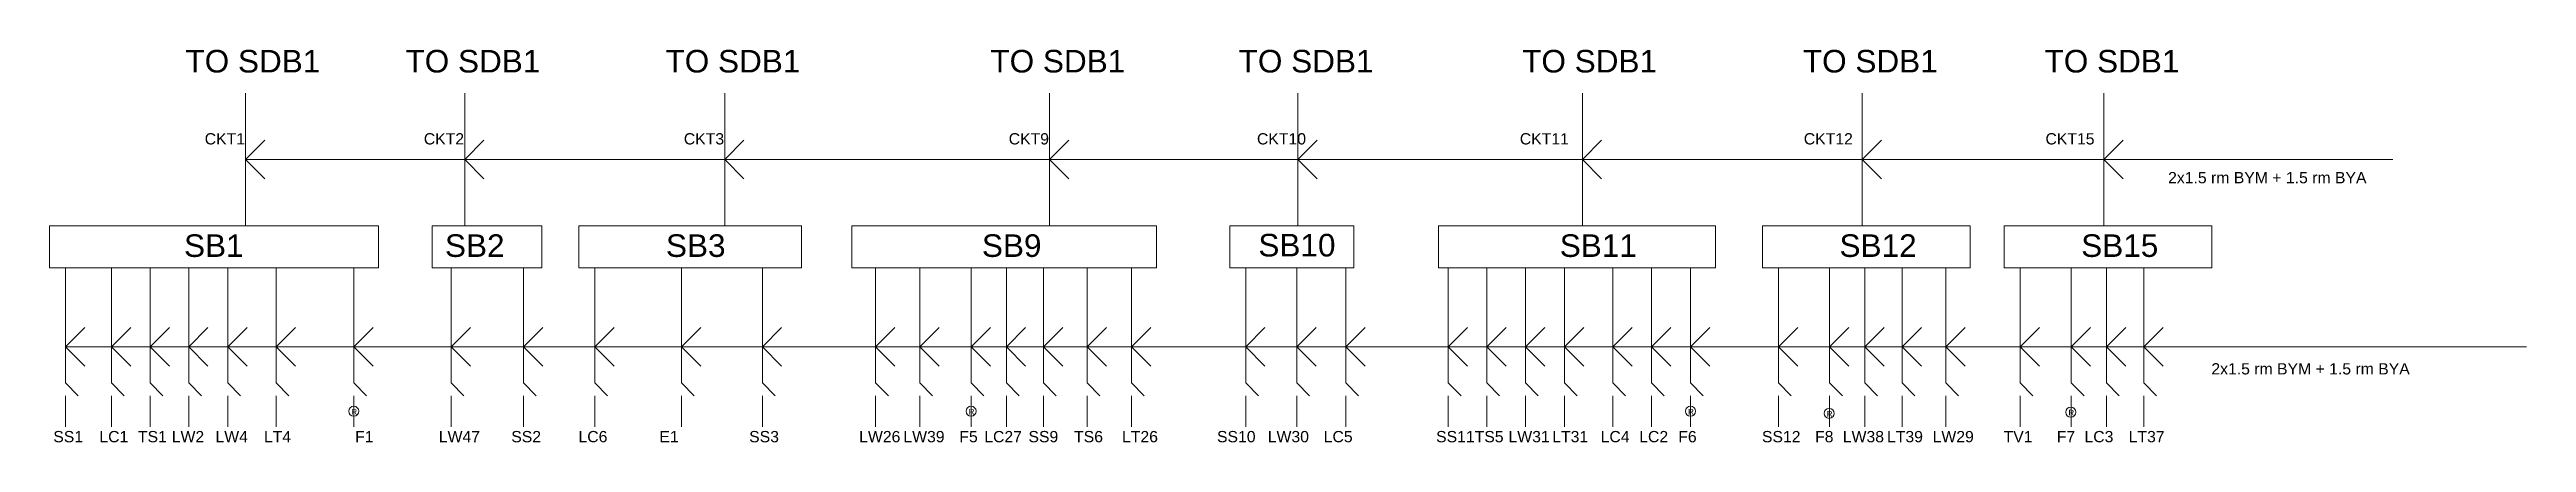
# Model space of a CAD drawing. Header units: inches. Extents: x 854 to 9021, y 140 to 10575.
# Drawn here: x 1902 to 4536, y 4606 to 5023 of the extents above; entities that cross this region are included whole.
import ezdxf

# ---------------------------------------------------------------- set-up
doc = ezdxf.new("R2010")
doc.units = ezdxf.units.IN
doc.header["$MEASUREMENT"] = 0
doc.layers.add('6.Circuits', color=255, linetype='Continuous', lineweight=15)
doc.styles.add('Text 1', font='arial.ttf', dxfattribs={"height": 6})

msp = doc.modelspace()

# ---------------------------------------------------------------- texts
at = {"layer": '6.Circuits', "attachment_point": 1, "style": 'Text 1'}
for s, width, heights, insert, char_height in [('TO {\\fArial Baltic|b0|i0|c186|p34;SDB1}', 138.5125372, [53.9443], (2046, 5023), 24), ('TO {\\fArial Baltic|b0|i0|c186|p34;SDB1}', 150.6610525, [30.45342], (2280, 5023), 24), ('TO {\\fArial Baltic|b0|i0|c186|p34;SDB1}', 150.6610525, [30.45342], (2556.5, 5023), 24), ('TO {\\fArial Baltic|b0|i0|c186|p34;SDB1}', 150.6610525, [30.45342], (2902, 5023), 24), ('TO {\\fArial Baltic|b0|i0|c186|p34;SDB1}', 150.6610525, [30.45342], (3166, 5023), 24), ('TO {\\fArial Baltic|b0|i0|c186|p34;SDB1}', 138.5125372, [53.9443], (3467.5, 5023), 24), ('TO {\\fArial Baltic|b0|i0|c186|p34;SDB1}', 150.6610525, [30.45342], (3766, 5023), 24), ('TO {\\fArial Baltic|b0|i0|c186|p34;SDB1}', 150.6610525, [30.45342], (4023, 5023), 24), ('{\\fArial Baltic|b0|i0|c186|p34;CKT}1', 14.5, [12.40928], (2066.5, 4934.5), 12), ('{\\fArial Baltic|b0|i0|c186|p34;CKT2}', 14.5, [0], (2299.5, 4934.5), 12), ('{\\fArial Baltic|b0|i0|c186|p34;CKT}3', 14.5, [0], (2576, 4934.5), 12), ('{\\fArial Baltic|b0|i0|c186|p34;CKT}9', 14.5, [0], (2921.5, 4934.5), 12), ('{\\fArial Baltic|b0|i0|c186|p34;CKT}10', 14.5, [0], (3185.5, 4934.5), 12), ('{\\fArial Baltic|b0|i0|c186|p34;CKT}11', 14.5, [12.40928], (3465, 4934.5), 12), ('{\\fArial Baltic|b0|i0|c186|p34;CKT1}2', 14.5, [0], (3767, 4934.5), 12), ('{\\fArial Baltic|b0|i0|c186|p34;CKT1}5', 14.5, [0], (4024, 4934.5), 12), ('2x1.5 rm BYM + 1.5 rm BYA', 234.9454297, [37.98024], (4154.41456, 4893.2371), 12), ('{\\fArial Baltic|b0|i0|c186|p34;SB}1', 27.9601032, [24.81855], (2044.5, 4827), 24), ('{\\fArial Baltic|b0|i0|c186|p34;SB}2', 14.5, [0], (2322, 4827), 24), ('{\\fArial Baltic|b0|i0|c186|p34;SB}3', 14.5, [0], (2557, 4827), 24), ('{\\fArial Baltic|b0|i0|c186|p34;SB}9', 14.5, [0], (2893, 4827), 24), ('{\\fArial Baltic|b0|i0|c186|p34;SB}10', 14.5, [0], (3187, 4827.5), 24), ('{\\fArial Baltic|b0|i0|c186|p34;SB1}1', 14.5, [0], (3507.5, 4827), 24), ('{\\fArial Baltic|b0|i0|c186|p34;SB1}2', 14.5, [0], (3805, 4827), 24), ('{\\fArial Baltic|b0|i0|c186|p34;SB1}5', 14.5, [0], (4062, 4827), 24), ('2x1.5 rm BYM + 1.5 rm BYA', 234.9454297, [37.98024], (4200.40378, 4690.06647), 12), ('R', 5.5, [0], (2222.5, 4641.5), 6), ('R', 5.5, [0], (2879, 4641.5), 6), ('R', 5.5, [0], (3644, 4641.5), 6), ('R', 5.5, [0], (3791.49252, 4639.22207), 6), ('R', 5.5, [0], (4048.44816, 4640.48298), 6), ('{\\fArial Baltic|b0|i0|c186|p34;SS}1', 14.5, [0], (1905.5, 4618), 12), ('{\\fArial Baltic|b0|i0|c186|p34;L}C1', 14.5, [0], (1954.5, 4618), 12), ('{\\fArial Baltic|b0|i0|c186|p34;TS}1', 14.5, [0], (1995.5, 4618), 12), ('{\\fArial Baltic|b0|i0|c186|p34;LW2}', 14.5, [0], (2031.5, 4618), 12), ('{\\fArial Baltic|b0|i0|c186|p34;LW}4', 14.5, [0], (2078, 4618), 12), ('LT4', 14.5, [0], (2129.5, 4618), 12), ('{\\fArial Baltic|b0|i0|c186|p34;F}1', 14.5, [0], (2226.5, 4618), 12), ('{\\fArial Baltic|b0|i0|c186|p34;LW}47', 14.5, [0], (2315.5, 4618), 12), ('SS2', 14.5, [0], (2392.5, 4618), 12), ('LC6', 14.5, [0], (2464, 4618), 12), ('E1', 14.5, [0], (2550, 4618), 12), ('SS3', 14.5, [0], (2645.5, 4618), 12), ('{\\fArial Baltic|b0|i0|c186|p34;LW2}6', 14.5, [0], (2762.5, 4618), 12), ('{\\fArial Baltic|b0|i0|c186|p34;LW}39', 14.5, [0], (2809.5, 4618), 12), ('{\\fArial Baltic|b0|i0|c186|p34;F}5', 14.5, [0], (2869, 4618), 12), ('LC27', 14.5, [0], (2895.5, 4618), 12), ('SS9', 14.5, [0], (2942.5, 4618), 12), ('{\\fArial Baltic|b0|i0|c186|p34;TS}6', 14.5, [0], (2991, 4618), 12), ('LT26', 14.5, [0], (3042, 4618), 12), ('{\\fArial Baltic|b0|i0|c186|p34;SS}10', 14.5, [0], (3143, 4618), 12), ('{\\fArial Baltic|b0|i0|c186|p34;LW}30', 14.5, [0], (3197, 4618), 12), ('{\\fArial Baltic|b0|i0|c186|p34;LC}5', 14.5, [0], (3256.5, 4618), 12), ('{\\fArial Baltic|b0|i0|c186|p34;SS}1{\\fArial Baltic|b0|i0|c186|p34;1}', 14.5, [0], (3376, 4618), 12), ('{\\fArial Baltic|b0|i0|c186|p34;TS}5', 14.5, [0], (3417, 4618), 12), ('{\\fArial Baltic|b0|i0|c186|p34;LW}31', 14.5, [0], (3453, 4618), 12), ('{\\fArial Baltic|b0|i0|c186|p34;L}T31', 14.5, [0], (3499.5, 4618), 12), ('{\\fArial Baltic|b0|i0|c186|p34;LC}4', 14.5, [0], (3551, 4618), 12), ('{\\fArial Baltic|b0|i0|c186|p34;L}C2', 14.5, [0], (3592, 4618), 12), ('{\\fArial Baltic|b0|i0|c186|p34;F}6', 14.5, [0], (3633.5, 4618), 12), ('{\\fArial Baltic|b0|i0|c186|p34;SS1}2', 14.5, [0], (3722.5, 4618), 12), ('F8', 14.5, [0], (3779, 4618), 12), ('{\\fArial Baltic|b0|i0|c186|p34;LW}38', 14.5, [0], (3808.5, 4618), 12), ('{\\fArial Baltic|b0|i0|c186|p34;L}T39', 14.5, [0], (3855.5, 4618), 12), ('LW29', 14.5, [0], (3904, 4618), 12), ('TV1', 14.5, [0], (3979.5, 4618), 12), ('{\\fArial Baltic|b0|i0|c186|p34;F}7', 14.5, [0], (4036, 4618), 12), ('LC3', 14.5, [0], (4065.5, 4618), 12), ('{\\fArial Baltic|b0|i0|c186|p34;LT3}7', 14.5, [0], (4112.5, 4618), 12)]:
    msp.add_mtext_dynamic_manual_height_columns(s, width=width, gutter_width=30, heights=heights, dxfattribs=dict(at, insert=insert, char_height=char_height))

# ---------------------------------------------------------------- linework, layer by layer
at = {"layer": '6.Circuits'}
for p, q in [((2110, 4836), (2110, 4977)), ((2343, 4836), (2343, 4977)), ((2619.5, 4836), (2619.5, 4977)), ((2965, 4836), (2965, 4977)), ((3229, 4836), (3229, 4977)), ((3531.5, 4836), (3531.5, 4977)), ((3829, 4836), (3829, 4977)), ((4086, 4836), (4086, 4977)), ((2110, 4906.5), (2130.5, 4927)), ((2343, 4906.5), (2363.5, 4927)), ((2619.5, 4906.5), (2640, 4927)), ((2965, 4906.5), (2985.5, 4927)), ((3229, 4906.5), (3249.5, 4927)), ((3531.5, 4906.5), (3552, 4927)), ((3829, 4906.5), (3849.5, 4927)), ((4086, 4906.5), (4106.5, 4927)), ((2110, 4906.5), (4393.5, 4906.5)), ((2110, 4906.5), (2130.5, 4886)), ((2343, 4906.5), (2363.5, 4886)), ((2619.5, 4906.5), (2640, 4886)), ((2965, 4906.5), (2985.5, 4886)), ((3229, 4906.5), (3249.5, 4886)), ((3531.5, 4906.5), (3552, 4886)), ((3829, 4906.5), (3849.5, 4886)), ((4086, 4906.5), (4106.5, 4886)), ((1918.5, 4707.5), (1918.5, 4791.5)), ((1967.5, 4707.5), (1967.5, 4791.5)), ((2008.5, 4707.5), (2008.5, 4791.5)), ((2049.5, 4707.5), (2049.5, 4791.5)), ((2091, 4707.5), (2091, 4791.5)), ((2142.5, 4707.5), (2142.5, 4791.5)), ((2225, 4707.5), (2225, 4791.5)), ((2328.5, 4707.5), (2328.5, 4791.5)), ((2405.5, 4707.5), (2405.5, 4791.5)), ((2481.5, 4707.5), (2481.5, 4791.5)), ((2573.5, 4707.5), (2573.5, 4791.5)), ((2659.5, 4707.5), (2659.5, 4791.5)), ((2780, 4707.5), (2780, 4791.5)), ((2827, 4707.5), (2827, 4791.5)), ((2881.5, 4707.5), (2881.5, 4791.5)), ((2919, 4707.5), (2919, 4791.5)), ((2958.5, 4707.5), (2958.5, 4791.5)), ((3005, 4707.5), (3005, 4791.5)), ((3052, 4707.5), (3052, 4791.5)), ((3173.5, 4707.5), (3173.5, 4791.5)), ((3228, 4707.5), (3228, 4791.5)), ((3280, 4707.5), (3280, 4791.5)), ((3389, 4707.5), (3389, 4791.5)), ((3430, 4707.5), (3430, 4791.5)), ((3471, 4707.5), (3471, 4791.5)), ((3512.5, 4707.5), (3512.5, 4791.5)), ((3564, 4707.5), (3564, 4791.5)), ((3605, 4707.5), (3605, 4791.5)), ((3646.5, 4707.5), (3646.5, 4791.5)), ((3740, 4707.5), (3740, 4791.5)), ((3794.5, 4707.5), (3794.5, 4791.5)), ((3832, 4707.5), (3832, 4791.5)), ((3871.5, 4707.5), (3871.5, 4791.5)), ((3918, 4707.5), (3918, 4791.5)), ((3997, 4707.5), (3997, 4791.5)), ((4051.5, 4707.5), (4051.5, 4791.5)), ((4089, 4707.5), (4089, 4791.5)), ((4128.5, 4707.5), (4128.5, 4791.5)), ((1918.5, 4707.5), (1939, 4728)), ((1967.5, 4707.5), (1988, 4728)), ((2008.5, 4707.5), (2029, 4728)), ((2049.5, 4707.5), (2070, 4728)), ((2091, 4707.5), (2111.5, 4728)), ((2142.5, 4707.5), (2163, 4728)), ((2225, 4707.5), (2245.5, 4728)), ((2328.5, 4707.5), (2349, 4728)), ((2405.5, 4707.5), (2426, 4728)), ((2481.5, 4707.5), (2502, 4728)), ((2573.5, 4707.5), (2594, 4728)), ((2659.5, 4707.5), (2680, 4728)), ((2780, 4707.5), (2800.5, 4728)), ((2827, 4707.5), (2847.5, 4728)), ((2881.5, 4707.5), (2902, 4728)), ((2919, 4707.5), (2939.5, 4728)), ((2958.5, 4707.5), (2979, 4728)), ((3005, 4707.5), (3025.5, 4728)), ((3052, 4707.5), (3072.5, 4728)), ((3173.5, 4707.5), (3194, 4728)), ((3228, 4707.5), (3248.5, 4728)), ((3280, 4707.5), (3300.5, 4728)), ((3389, 4707.5), (3409.5, 4728)), ((3430, 4707.5), (3450.5, 4728)), ((3471, 4707.5), (3491.5, 4728)), ((3512.5, 4707.5), (3533, 4728)), ((3564, 4707.5), (3584.5, 4728)), ((3605, 4707.5), (3625.5, 4728)), ((3646.5, 4707.5), (3667, 4728)), ((3740, 4707.5), (3760.5, 4728)), ((3794.5, 4707.5), (3815, 4728)), ((3832, 4707.5), (3852.5, 4728)), ((3871.5, 4707.5), (3892, 4728)), ((3918, 4707.5), (3938.5, 4728)), ((3997, 4707.5), (4017.5, 4728)), ((4051.5, 4707.5), (4072, 4728)), ((4089, 4707.5), (4109.5, 4728)), ((4128.5, 4707.5), (4149, 4728)), ((1918.5, 4707.5), (4535.5, 4707.5)), ((1918.5, 4707.5), (1918.5, 4669)), ((1918.5, 4707.5), (1939, 4687)), ((1967.5, 4707.5), (1967.5, 4669)), ((1967.5, 4707.5), (1988, 4687)), ((2008.5, 4707.5), (2008.5, 4669)), ((2008.5, 4707.5), (2029, 4687)), ((2049.5, 4707.5), (2049.5, 4669)), ((2049.5, 4707.5), (2070, 4687)), ((2091, 4707.5), (2091, 4669)), ((2091, 4707.5), (2111.5, 4687)), ((2142.5, 4707.5), (2142.5, 4669)), ((2142.5, 4707.5), (2163, 4687)), ((2225, 4707.5), (2225, 4669)), ((2225, 4707.5), (2245.5, 4687)), ((2328.5, 4707.5), (2328.5, 4669)), ((2328.5, 4707.5), (2349, 4687)), ((2405.5, 4707.5), (2405.5, 4669)), ((2405.5, 4707.5), (2426, 4687)), ((2481.5, 4707.5), (2481.5, 4669)), ((2481.5, 4707.5), (2502, 4687)), ((2573.5, 4707.5), (2573.5, 4669)), ((2573.5, 4707.5), (2594, 4687)), ((2659.5, 4707.5), (2659.5, 4669)), ((2659.5, 4707.5), (2680, 4687)), ((2780, 4707.5), (2780, 4669)), ((2780, 4707.5), (2800.5, 4687)), ((2827, 4707.5), (2827, 4669)), ((2827, 4707.5), (2847.5, 4687)), ((2881.5, 4707.5), (2881.5, 4669)), ((2881.5, 4707.5), (2902, 4687)), ((2919, 4707.5), (2919, 4669)), ((2919, 4707.5), (2939.5, 4687)), ((2958.5, 4707.5), (2958.5, 4669)), ((2958.5, 4707.5), (2979, 4687)), ((3005, 4707.5), (3005, 4669)), ((3005, 4707.5), (3025.5, 4687)), ((3052, 4707.5), (3052, 4669)), ((3052, 4707.5), (3072.5, 4687)), ((3173.5, 4707.5), (3173.5, 4669)), ((3173.5, 4707.5), (3194, 4687)), ((3228, 4707.5), (3228, 4669)), ((3228, 4707.5), (3248.5, 4687)), ((3280, 4707.5), (3280, 4669)), ((3280, 4707.5), (3300.5, 4687)), ((3389, 4707.5), (3389, 4669)), ((3389, 4707.5), (3409.5, 4687)), ((3430, 4707.5), (3430, 4669)), ((3430, 4707.5), (3450.5, 4687)), ((3471, 4707.5), (3471, 4669)), ((3471, 4707.5), (3491.5, 4687)), ((3512.5, 4707.5), (3512.5, 4669)), ((3512.5, 4707.5), (3533, 4687)), ((3564, 4707.5), (3564, 4669)), ((3564, 4707.5), (3584.5, 4687)), ((3605, 4707.5), (3605, 4669)), ((3605, 4707.5), (3625.5, 4687)), ((3646.5, 4707.5), (3646.5, 4669)), ((3646.5, 4707.5), (3667, 4687)), ((3740, 4707.5), (3740, 4669)), ((3740, 4707.5), (3760.5, 4687)), ((3794.5, 4707.5), (3794.5, 4669)), ((3794.5, 4707.5), (3815, 4687)), ((3832, 4707.5), (3832, 4669)), ((3832, 4707.5), (3852.5, 4687)), ((3871.5, 4707.5), (3871.5, 4669)), ((3871.5, 4707.5), (3892, 4687)), ((3918, 4707.5), (3918, 4669)), ((3918, 4707.5), (3938.5, 4687)), ((3997, 4707.5), (3997, 4669)), ((3997, 4707.5), (4017.5, 4687)), ((4051.5, 4707.5), (4051.5, 4669)), ((4051.5, 4707.5), (4072, 4687)), ((4089, 4707.5), (4089, 4669)), ((4089, 4707.5), (4109.5, 4687)), ((4128.5, 4707.5), (4128.5, 4669)), ((4128.5, 4707.5), (4149, 4687)), ((1918.5, 4669), (1932, 4655.5)), ((1967.5, 4669), (1981, 4655.5)), ((2008.5, 4669), (2022, 4655.5)), ((2049.5, 4669), (2063, 4655.5)), ((2091, 4669), (2104.5, 4655.5)), ((2142.5, 4669), (2156, 4655.5)), ((2225, 4669), (2238.5, 4655.5)), ((2328.5, 4669), (2342, 4655.5)), ((2405.5, 4669), (2419, 4655.5)), ((2481.5, 4669), (2495, 4655.5)), ((2573.5, 4669), (2587, 4655.5)), ((2659.5, 4669), (2673, 4655.5)), ((2780, 4669), (2793.5, 4655.5)), ((2827, 4669), (2840.5, 4655.5)), ((2881.5, 4669), (2895, 4655.5)), ((2919, 4669), (2932.5, 4655.5)), ((2958.5, 4669), (2972, 4655.5)), ((3005, 4669), (3018.5, 4655.5)), ((3052, 4669), (3065.5, 4655.5)), ((3173.5, 4669), (3187, 4655.5)), ((3228, 4669), (3241.5, 4655.5)), ((3280, 4669), (3293.5, 4655.5)), ((3389, 4669), (3402.5, 4655.5)), ((3430, 4669), (3443.5, 4655.5)), ((3471, 4669), (3484.5, 4655.5)), ((3512.5, 4669), (3526, 4655.5)), ((3564, 4669), (3577.5, 4655.5)), ((3605, 4669), (3618.5, 4655.5)), ((3646.5, 4669), (3660, 4655.5)), ((3740, 4669), (3753.5, 4655.5)), ((3794.5, 4669), (3808, 4655.5)), ((3832, 4669), (3845.5, 4655.5)), ((3871.5, 4669), (3885, 4655.5)), ((3918, 4669), (3931.5, 4655.5)), ((3997, 4669), (4010.5, 4655.5)), ((4051.5, 4669), (4065, 4655.5)), ((4089, 4669), (4102.5, 4655.5)), ((4128.5, 4669), (4142, 4655.5)), ((1918.5, 4655.5), (1918.5, 4622.5)), ((1967.5, 4655.5), (1967.5, 4622.5)), ((2008.5, 4655.5), (2008.5, 4622.5)), ((2049.5, 4655.5), (2049.5, 4622.5)), ((2091, 4655.5), (2091, 4622.5)), ((2142.5, 4655.5), (2142.5, 4622.5)), ((2225, 4655.5), (2225, 4622.5)), ((2328.5, 4655.5), (2328.5, 4622.5)), ((2405.5, 4655.5), (2405.5, 4622.5)), ((2481.5, 4655.5), (2481.5, 4622.5)), ((2573.5, 4655.5), (2573.5, 4622.5)), ((2659.5, 4655.5), (2659.5, 4622.5)), ((2780, 4655.5), (2780, 4622.5)), ((2827, 4655.5), (2827, 4622.5)), ((2881.5, 4655.5), (2881.5, 4622.5)), ((2919, 4655.5), (2919, 4622.5)), ((2958.5, 4655.5), (2958.5, 4622.5)), ((3005, 4655.5), (3005, 4622.5)), ((3052, 4655.5), (3052, 4622.5)), ((3173.5, 4655.5), (3173.5, 4622.5)), ((3228, 4655.5), (3228, 4622.5)), ((3280, 4655.5), (3280, 4622.5)), ((3389, 4655.5), (3389, 4622.5)), ((3430, 4655.5), (3430, 4622.5)), ((3471, 4655.5), (3471, 4622.5)), ((3512.5, 4655.5), (3512.5, 4622.5)), ((3564, 4655.5), (3564, 4622.5)), ((3605, 4655.5), (3605, 4622.5)), ((3646.5, 4655.5), (3646.5, 4622.5)), ((3740, 4655.5), (3740, 4622.5)), ((3794.5, 4655.5), (3794.5, 4622.5)), ((3832, 4655.5), (3832, 4622.5)), ((3871.5, 4655.5), (3871.5, 4622.5)), ((3918, 4655.5), (3918, 4622.5)), ((3997, 4655.5), (3997, 4622.5)), ((4051.5, 4655.5), (4051.5, 4622.5)), ((4089, 4655.5), (4089, 4622.5)), ((4128.5, 4655.5), (4128.5, 4622.5))]:
    msp.add_line(p, q, dxfattribs=at)
for points in [[(1901.5, 4836), (2251.5, 4836), (2251.5, 4791.5), (1901.5, 4791.5)], [(2308.5, 4836), (2425, 4836), (2425, 4791.5), (2308.5, 4791.5)], [(2464.5, 4836), (2701, 4836), (2701, 4791.5), (2464.5, 4791.5)], [(2754.5, 4836), (3078.5, 4836), (3078.5, 4791.5), (2754.5, 4791.5)], [(3156.5, 4836), (3288.5, 4836), (3288.5, 4791.5), (3156.5, 4791.5)], [(3378.5, 4836), (3673, 4836), (3673, 4791.5), (3378.5, 4791.5)], [(3723, 4836), (3944, 4836), (3944, 4791.5), (3723, 4791.5)], [(3980, 4836), (4201, 4836), (4201, 4791.5), (3980, 4791.5)]]:
    msp.add_lwpolyline(points, close=True, dxfattribs=at)
for centre in [(2225, 4639), (2881.5, 4639), (3646.5, 4639), (3793.99252, 4636.72207), (4050.94816, 4637.98298)]:
    msp.add_circle(centre, 5.3033, dxfattribs=at)

msp.set_redraw_order([(e.dxf.handle, doc.entitydb.next_handle()) for e in msp.query("TEXT MTEXT ATTDEF DIMENSION ARC_DIMENSION")])  # texts and dimensions are drawn at this point

doc.saveas('drawing.dxf')
